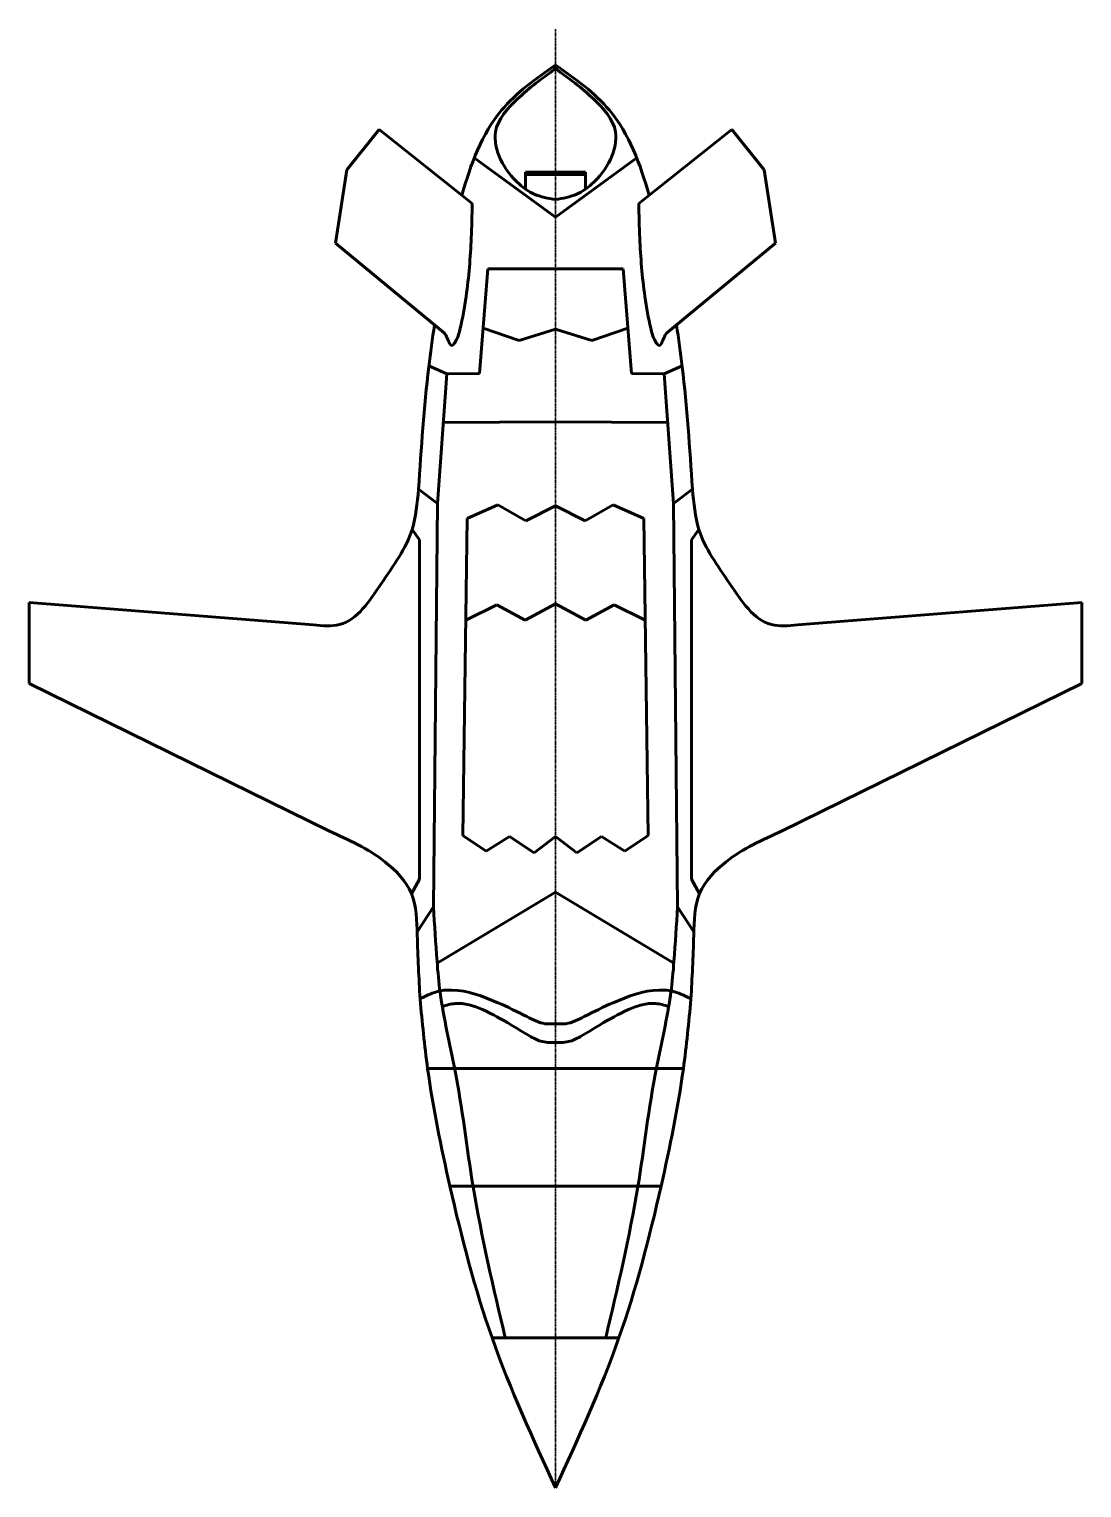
# Model space of a CAD drawing. Header units: millimetres. Extents: x 31085 to 182632, y 10507 to 87776.
# Drawn here: x 40139 to 46891, y 37531 to 46889 of the extents above; entities that cross this region are included whole.
import ezdxf

# ---------------------------------------------------------------- set-up
doc = ezdxf.new("R2010")
doc.units = ezdxf.units.MM
doc.linetypes.add('CENTER', pattern=[2, 1.25, -0.25, 0.25, -0.25])
doc.layers.add('_axes (Оси)', color=6, linetype='CENTER', lineweight=30)
doc.layers.add('_basic (Основной)', color=4, linetype='Continuous', lineweight=60)

msp = doc.modelspace()

# ---------------------------------------------------------------- linework, layer by layer
at = {"layer": '_axes (Оси)', "transparency": 33554687}
msp.add_line((43515.114, 37531.161), (43515.114, 46888.858), dxfattribs=at)
msp.add_line((43515.114, 37531.161), (43515.114, 46888.858), dxfattribs=at)
at = {"layer": '_basic (Основной)', "transparency": 33554687}
for p, q in [((42382.928, 46245.647), (42176.907, 45986.703)), ((42981.296, 45769.574), (42382.928, 46245.647)), ((44048.933, 45769.574), (44647.301, 46245.647)), ((44647.301, 46245.647), (44853.322, 45986.703)), ((42993.921, 46062.429), (43515.114, 45682.136)), ((44036.307, 46062.429), (43515.114, 45682.136)), ((42176.907, 45986.703), (42103.986, 45516.938)), ((43323.589, 45971.033), (43322.96, 45862.837)), ((43323.507, 45956.948), (43515.114, 45955.833)), ((43323.589, 45971.033), (43515.114, 45971.033)), ((43706.639, 45971.033), (43515.114, 45971.033)), ((43706.721, 45956.948), (43515.114, 45955.833)), ((43706.639, 45971.033), (43707.269, 45862.837)), ((44853.322, 45986.703), (44926.242, 45516.938)), ((42103.986, 45516.938), (42803.499, 44939.029)), ((44926.242, 45516.938), (44226.73, 44939.029)), ((43027.941, 44679.131), (43081, 45351.689)), ((43081, 45351.689), (43515.114, 45351.689)), ((43949.229, 45351.689), (43515.114, 45351.689)), ((44002.288, 44679.131), (43949.229, 45351.689)), ((43282.066, 44891.224), (43050.973, 44971.081)), ((43282.066, 44891.224), (43515.114, 44964.873)), ((43748.163, 44891.224), (43515.114, 44964.873)), ((43748.163, 44891.224), (43979.256, 44971.081)), ((42818.784, 44678.818), (42703.105, 44728.361)), ((42758.743, 43846.249), (42818.784, 44678.818)), ((42818.784, 44678.818), (43027.941, 44679.131)), ((44211.445, 44678.818), (44002.288, 44679.131)), ((44211.445, 44678.818), (44327.124, 44728.361)), ((44271.486, 43846.249), (44211.445, 44678.818)), ((42796.249, 44366.327), (43515.114, 44368.925)), ((44233.98, 44366.327), (43515.114, 44368.925)), ((42636.316, 43937.56), (42758.743, 43846.249)), ((44393.913, 43937.56), (44271.486, 43846.249)), ((42758.743, 43846.249), (42732.609, 41258.073)), ((42947.441, 43748.644), (43145.518, 43837.165)), ((43145.518, 43837.165), (43323.911, 43733.89)), ((43323.911, 43733.89), (43515.114, 43830.198)), ((43706.318, 43733.89), (43515.114, 43830.198)), ((43884.711, 43837.165), (43706.318, 43733.89)), ((44082.788, 43748.644), (43884.711, 43837.165)), ((44271.486, 43846.249), (44297.62, 41258.073)), ((42920.669, 41715.39), (42947.441, 43748.644)), ((44109.56, 41715.39), (44082.788, 43748.644)), ((42594.914, 43679.196), (42642.283, 43612.758)), ((42642.283, 43612.758), (42641.891, 41436.929)), ((44435.315, 43679.196), (44387.946, 43612.758)), ((44387.946, 43612.758), (44388.337, 41436.929)), ((40139.171, 42691.837), (40138.895, 43210.639)), ((40138.895, 43210.639), (41963.015, 43067.223)), ((42938.872, 43097.833), (43138.073, 43195.377)), ((43138.073, 43195.377), (43320.927, 43098.372)), ((43320.927, 43098.372), (43515.114, 43201.869)), ((43709.302, 43098.372), (43515.114, 43201.869)), ((43892.155, 43195.377), (43709.302, 43098.372)), ((44091.357, 43097.833), (43892.155, 43195.377)), ((46891.334, 43210.639), (45067.214, 43067.223)), ((46891.058, 42691.837), (46891.334, 43210.639)), ((42065.477, 41744.05), (40139.171, 42691.837)), ((44964.751, 41744.05), (46891.058, 42691.837)), ((42920.669, 41715.39), (43070.851, 41616.015)), ((43070.851, 41616.015), (43219.277, 41709.499)), ((43219.277, 41709.499), (43377.68, 41604.798)), ((43377.68, 41604.798), (43515.114, 41710.601)), ((43652.549, 41604.798), (43515.114, 41710.601)), ((43810.952, 41709.499), (43652.549, 41604.798)), ((43959.378, 41616.015), (43810.952, 41709.499)), ((44109.56, 41715.39), (43959.378, 41616.015)), ((42641.891, 41436.929), (42591.762, 41340.776)), ((44388.337, 41436.929), (44438.467, 41340.776)), ((42756.011, 40897.025), (43515.114, 41353.161)), ((44274.218, 40897.025), (43515.114, 41353.161)), ((42732.609, 41258.073), (42627.687, 41097.835)), ((44297.62, 41258.073), (44402.542, 41097.835)), ((42694.901, 40220.896), (43515.114, 40220.896)), ((44335.328, 40220.896), (43515.114, 40220.896)), ((42837.791, 39466.108), (43515.114, 39466.108)), ((44192.438, 39466.108), (43515.114, 39466.108)), ((43108.181, 38493.985), (43515.114, 38493.985)), ((43922.048, 38493.985), (43515.114, 38493.985))]:
    msp.add_line(p, q, dxfattribs=at)
for points, knots in [([(42915.109, 45822.234), (42970.351, 46022.437), (43096.607, 46362.636), (43388.146, 46571.077), (43515.114, 46658.495)], [1839.48910684, 1839.48910684, 1839.48910684, 1839.48910684, 2423.67882482, 2860.59981094, 2860.59981094, 2860.59981094, 2860.59981094]), ([(44115.119, 45822.234), (44059.878, 46022.437), (43933.622, 46362.636), (43642.083, 46571.077), (43515.114, 46658.495)], [1839.48910684, 1839.48910684, 1839.48910684, 1839.48910684, 2423.67882482, 2860.59981094, 2860.59981094, 2860.59981094, 2860.59981094]), ([(42636.316, 43937.56), (42653.925, 44200.55), (42677.659, 44555.018), (42725.513, 44902.403), (42739.484, 44991.916)], [0, 0, 0, 0, 761.18031973, 1025.94884051, 1025.94884051, 1025.94884051, 1025.94884051]), ([(44393.913, 43937.56), (44376.304, 44200.55), (44352.57, 44555.018), (44304.716, 44902.403), (44290.745, 44991.916)], [0, 0, 0, 0, 761.18031973, 1025.94884051, 1025.94884051, 1025.94884051, 1025.94884051])]:
    msp.add_open_spline(points, degree=3, knots=knots, dxfattribs=at)
for points in [[(43530.788, 46648.468), (43482.829, 46611.69), (43389.323, 46542.699), (43268.554, 46438.815), (43130.152, 46231.26), (43163.255, 46053.132), (43283.861, 45893.769), (43377.96, 45831.214), (43515.114, 45795.758)], [(43499.44, 46648.468), (43547.4, 46611.69), (43640.906, 46542.699), (43761.675, 46438.815), (43900.077, 46231.26), (43866.974, 46053.132), (43746.368, 45893.769), (43652.269, 45831.214), (43515.114, 45795.758)], [(42981.296, 45769.574), (42974.455, 45549.434), (42941.616, 45173.419), (42904.641, 44970.659), (42874.54, 44885.884), (42852.647, 44859.904), (42820.116, 44907.591)], [(44048.933, 45769.574), (44055.774, 45549.434), (44088.613, 45173.419), (44125.587, 44970.659), (44155.689, 44885.884), (44177.581, 44859.904), (44210.113, 44907.591)], [(42803.499, 44939.029), (42810.853, 44924.872), (42820.116, 44907.591)], [(44226.73, 44939.029), (44219.376, 44924.872), (44210.113, 44907.591)], [(41963.015, 43067.223), (42130.412, 43069.11), (42396.307, 43330.427), (42594.886, 43679.107), (42636.316, 43937.56)], [(45067.214, 43067.223), (44899.817, 43069.11), (44633.921, 43330.427), (44435.342, 43679.107), (44393.913, 43937.56)], [(42646.386, 40666.856), (42628.282, 41075.841), (42590.515, 41343.802), (42420.566, 41547.604), (42065.477, 41744.05)], [(44383.842, 40666.856), (44401.946, 41075.841), (44439.713, 41343.802), (44609.663, 41547.604), (44964.751, 41744.05)], [(42732.609, 41258.073), (42755.142, 40908.129), (42775.165, 40708.035), (42869.559, 40216.377), (42986.94, 39463.009), (43192.888, 38493.985)], [(44297.62, 41258.073), (44275.086, 40908.129), (44255.063, 40708.035), (44160.67, 40216.377), (44043.289, 39463.009), (43837.341, 38493.985)], [(42646.386, 40666.856), (42752.034, 40713.633), (42850.103, 40724.728), (43144.315, 40643.365), (43331.203, 40554.607), (43449.627, 40508.378), (43515.114, 40508.378)], [(44383.842, 40666.856), (44278.195, 40713.633), (44180.125, 40724.728), (43885.914, 40643.365), (43699.026, 40554.607), (43580.602, 40508.378), (43515.114, 40508.378)], [(43515.114, 37531.161), (43110.149, 38488.409), (42837.657, 39466.696), (42695.006, 40220.126), (42646.386, 40666.856)], [(42788.771, 40618.961), (42872.55, 40638.37), (43046.525, 40598.846), (43228.486, 40502.36), (43349.174, 40429.996), (43420.008, 40396.871), (43515.114, 40387.32)], [(43515.114, 37531.161), (43920.08, 38488.409), (44192.572, 39466.696), (44335.223, 40220.126), (44383.842, 40666.856)], [(44241.458, 40618.961), (44157.679, 40638.37), (43983.703, 40598.846), (43801.743, 40502.36), (43681.054, 40429.996), (43610.221, 40396.871), (43515.114, 40387.32)]]:
    msp.add_spline(points, degree=3, dxfattribs=at)

doc.saveas('drawing.dxf')
